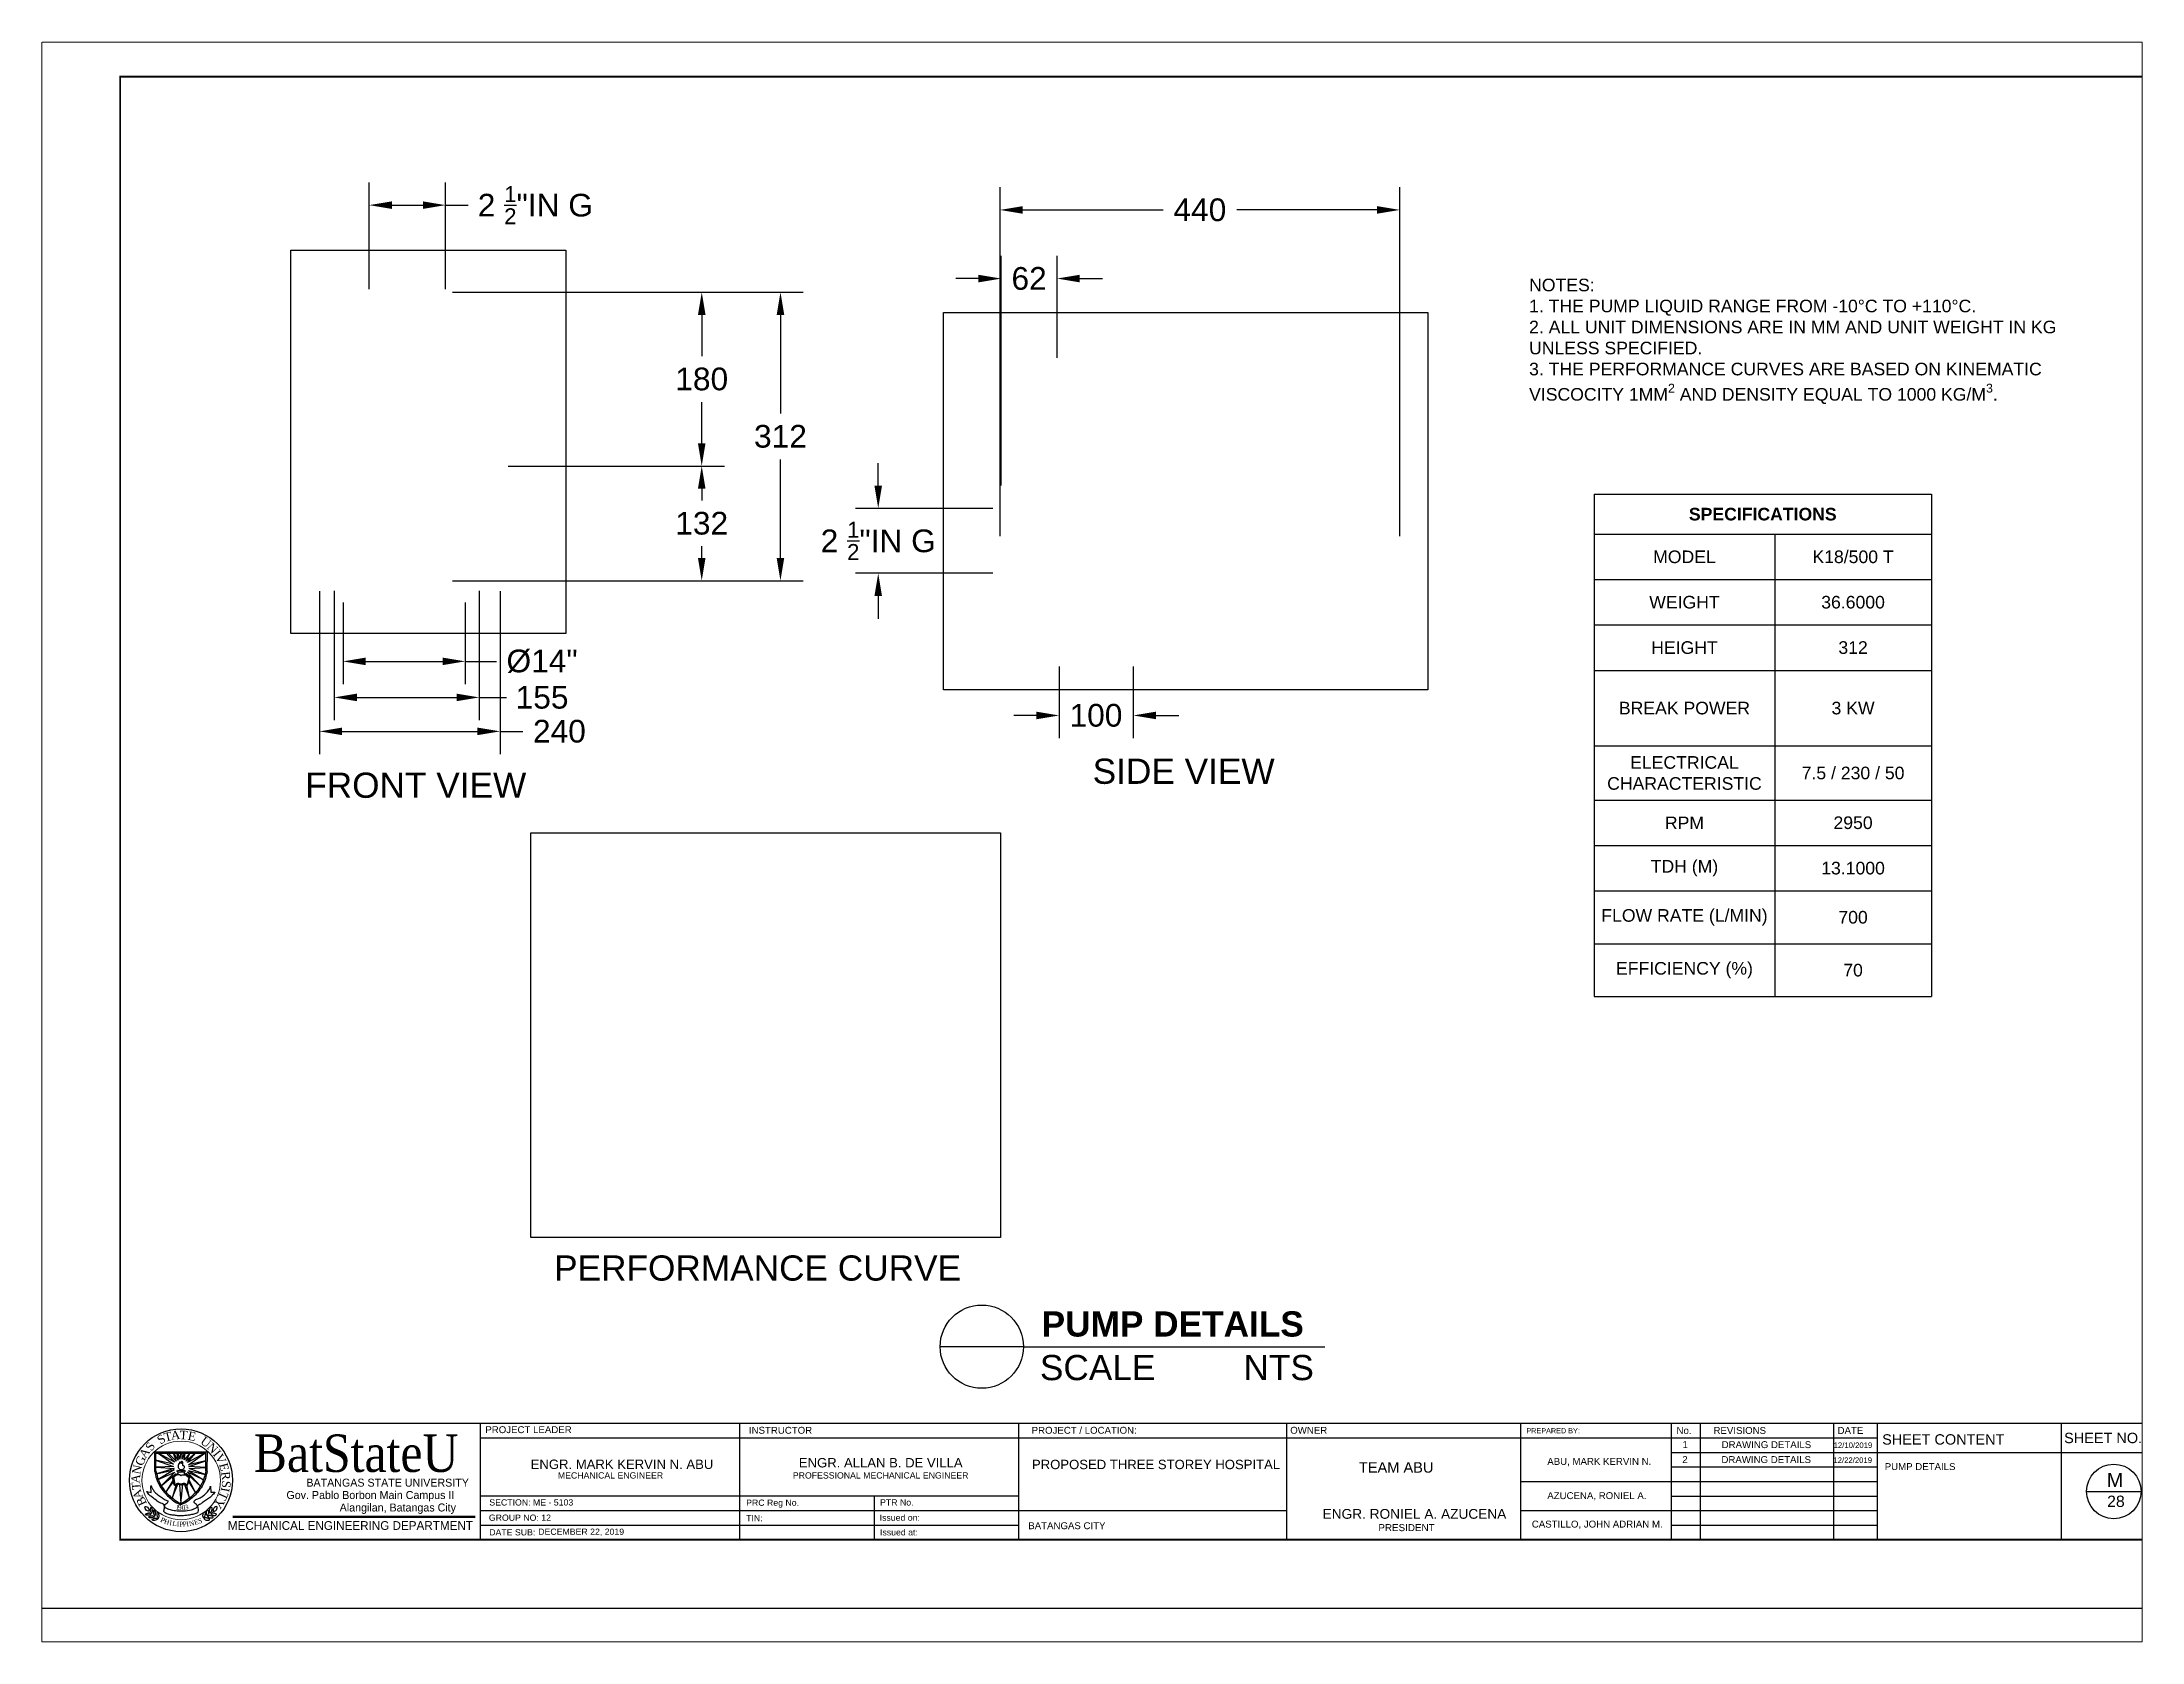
# Paper-space layout 'Layout1' of a CAD drawing. Header units: millimetres. Extents: x 1.05 to 9.45, y 0.8 to 7.2.
# The model-space entities are those that its viewports show. They can reach past a viewport. Long polylines and large blocks are cut down to what shows.
import ezdxf
from ezdxf.enums import TextEntityAlignment as Align

# ---------------------------------------------------------------- set-up
doc = ezdxf.new("R2010")
doc.units = ezdxf.units.MM
doc.header["$MEASUREMENT"] = 0
doc.layers.add('template', color=7, linetype='Continuous')
doc.styles.add('arial', font='arial.ttf')
doc.styles.add('CGOTHIC', font='GOTHIC.TTF')
doc.styles.add('GARAMOND', font='GARA.TTF')
doc.dimstyles.get("Standard").update_dxf_attribs({"dimtxt": 0.18, "dimasz": 0.18, "dimexe": 0.18, "dimexo": 0.0625, "dimgap": 0.09, "dimtad": 0, "dimtih": 1, "dimtoh": 1, "dimzin": 0, "dimdsep": 46, "dimtxsty": 'arial', "dimcen": 0.09, "dimadec": 0, "dimazin": 0, "dimtfac": 1, "dimtofl": 0, "dimtmove": 0, "dimatfit": 3, "dimfxl": 1, "dimtolj": 1, "dimtzin": 0, "dimarcsym": 0})
picture_1 = doc.add_image_def('image1.png', size_in_pixel=(492, 383))
picture_2 = doc.add_image_def('image2.png', size_in_pixel=(285, 397))
picture_3 = doc.add_image_def('image3.png', size_in_pixel=(961, 827))

psp = doc.layouts.get("Layout1")

msp = doc.modelspace()

# ---------------------------------------------------------------- texts
at = {"attachment_point": 1, "style": 'arial'}
for s, width, insert, char_height in [('\\A1;NOTES:\\P1. THE PUMP LIQUID RANGE FROM -10°C TO +110°C.\\P2. ALL UNIT DIMENSIONS ARE IN MM AND UNIT WEIGHT IN KG UNLESS SPECIFIED.\\P3. THE PERFORMANCE CURVES ARE BASED ON KINEMATIC VISCOCITY 1MM{\\H0.7x;\\S2^ ;} AND DENSITY EQUAL TO 1000 KG/M{\\H0.7x;\\S3^ ;}.', 4.758927878163263, (61.1723175211834, 30.76421209863041), 0.1), ('FRONT VIEW', 2.924578665857041, (51.46322095079398, 26.84599775558976), 0.2), ('SIDE VIEW', 2.692473546967847, (57.71007332098293, 26.95686744864451), 0.2), ('PERFORMANCE CURVE', 3.415001185606343, (53.4375317581476, 23.01597579443495), 0.2), ('{\\fArial|b1|i0|c0|p34;PUMP DETAILS}', 5.549897135456746, (57.3053034013862, 22.57210269303536), 0.2), ('\\pxt21;SCALE         NTS', 5.044561879278717, (57.29167034820392, 22.22625536141666), 0.2)]:
    msp.add_mtext_dynamic_manual_height_columns(s, width=width, gutter_width=1, heights=[0], dxfattribs=dict(at, insert=insert, char_height=char_height))
at = {"layer": 'template', "style": 'arial'}
for s, height, p in [('PROJECT LEADER', 0.05481516051081679, (52.89219382084585, 21.60607685034019)), ('PROJECT / LOCATION:', 0.05480365318206463, (57.22592966122133, 21.60119590128814)), ('PROJECT / LOCATION:', 0.05480365318206463, (57.22592966122133, 21.60119590128814)), ('PROJECT / LOCATION:', 0.05480365318206463, (57.22592966122133, 21.60119590128814)), ('INSTRUCTOR', 0.05480365318206463, (54.98298891022708, 21.60119590128814)), ('OWNER', 0.05480365318206463, (59.27741901353781, 21.60119590128814)), ('PREPARED BY: ', 0.04110273988654849, (61.15062555174111, 21.6043739580767)), ('No.', 0.05480365318206463, (62.34196108898519, 21.59979196783657)), ('1', 0.05480365318206463, (62.38923448271319, 21.48808562751312)), ('REVISIONS', 0.05480365318206463, (62.63494446157344, 21.59979196783657)), ('DRAWING DETAILS', 0.05480365318206463, (62.69985064158053, 21.48725979079184)), ('12/10/2019', 0.0438429225456517, (63.58801586093668, 21.48812164250042)), ('DATE', 0.05480365318206463, (63.61941183813215, 21.59979196783657)), ('SHEET CONTENT', 0.08220547977309696, (63.97320094752459, 21.51520116710761)), ('SHEET NO.', 0.08220547977309696, (65.41650503856178, 21.5266140156469)), ('ENGR. MARK KERVIN N. ABU', 0.07437126358779919, (53.25169731082539, 21.32182363208158)), ('ENGR. ALLAN B. DE VILLA', 0.07437126358779919, (55.37940295082169, 21.33400515267902)), ('PROPOSED THREE STOREY HOSPITAL', 0.07437126358779919, (57.2286199428826, 21.32030275265145)), ('TEAM ABU', 0.08288651421277934, (59.82190846381249, 21.29252256632769)), ('ABU, MARK KERVIN N.', 0.05480365318206463, (61.3164715000934, 21.35414649087882)), ('2', 0.05480365318206463, (62.38756305659143, 21.36951529507578)), ('DRAWING DETAILS', 0.05480365318206463, (62.69817921545877, 21.3686894583545)), ('12/22/2019', 0.0438429225456517, (63.58634443481492, 21.36955131006308)), ('PUMP DETAILS', 0.05480365318206463, (63.99330347405689, 21.31316251978918)), ('MECHANICAL ENGINEER', 0.04958084239186611, (53.46739509251287, 21.24596022142261)), ('PROFESSIONAL MECHANICAL ENGINEER', 0.04958084239186611, (55.33155223022325, 21.24596022142261)), ('M', 0.112504446685946, (65.75484028287937, 21.17751664364882)), ('SECTION: ME - 5103', 0.04958084239186611, (52.92361505525079, 21.03189829171719)), ('PRC Reg No.', 0.04958084239186611, (54.96114361872478, 21.02950198097919)), ('PTR No.', 0.04958084239186611, (56.02367091490035, 21.03189829171724)), ('ENGR. RONIEL A. AZUCENA', 0.07758177730316146, (59.53426062059921, 20.92664315056972)), ('AZUCENA, RONIEL A.', 0.05480365318206463, (61.3164715000934, 21.08275520897518)), ('28', 0.09000355734875679, (65.75754893727448, 21.02017819449069)), ('GROUP NO: 12', 0.04958084239186611, (52.92028418531928, 20.91056841069396)), ('DATE SUB:', 0.04958084239186611, (52.92303308361707, 20.79458983199969)), ('DECEMBER 22, 2019', 0.04958084239186611, (53.31179112164236, 20.79935151283035)), ('TIN:', 0.04958084239186611, (54.96114361873074, 20.90648255546542)), ('Issued on:', 0.04958084239186611, (56.02034004496923, 20.91056841069376)), ('Issued at:', 0.04958084239186611, (56.02312718500602, 20.79458983199952)), ('BATANGAS CITY', 0.05480365318206463, (57.19934718568297, 20.84421396864356)), ('PRESIDENT', 0.05585887965827626, (59.97646970520887, 20.82851576132835)), ('CASTILLO, JOHN ADRIAN M.', 0.05480365318206463, (61.19388960701318, 20.85699609585884))]:
    msp.add_text(s, height=height, dxfattribs=at).set_placement(p)
at = {"layer": 'template'}
for s, height, style, width, p in [('BatStateU', 0.2974892545499386, 'GARAMOND', 0.9999999927252612, (51.86727302882176, 21.29826060295266)), ('BATANGAS STATE UNIVERSITY', 0.063322209838045, 'CGOTHIC', 0.999999992725142, (52.11713293895653, 21.1817120037522)), ('Gov. Pablo Borbon Main Campus II', 0.063322209838045, 'CGOTHIC', 0.999999992725142, (51.98029635228622, 21.08344854406811)), ('Alangilan, Batangas City', 0.063322209838045, 'CGOTHIC', 0.999999992725142, (52.19806631146454, 20.9844659318478))]:
    msp.add_text(s, height=height, dxfattribs=dict(at, style=style, width=width)).set_placement(p, align=Align.CENTER)
at = {"layer": 'template', "attachment_point": 1}
for s, insert, char_height, width, rotation in [('{\\fTimes New Roman|b0|i0|c0|p18;S}', (50.18904811108362, 21.49630234339988), 0.06798289785476969, 5.349098241559978, 56.11039181025814), ('{\\fTimes New Roman|b0|i0|c0|p18;S}', (50.27893180427699, 21.5710752512933), 0.06798289785476969, 5.349098241559977, 33.23179436628793), ('{\\fTimes New Roman|b0|i0|c0|p18;T}', (50.33585191457067, 21.60293838178531), 0.06798289785476969, 5.349098241559977, 14.447989898607076), ('{\\fTimes New Roman|b0|i0|c0|p18;A}', (50.39409940475966, 21.62041866326674), 0.06798289785476969, 5.349098241559978, 5.718517234941523), ('{\\fTimes New Roman|b0|i0|c0|p18;T}', (50.46912122255688, 21.62667576332838), 0.06798289785476969, 0.05755701549181833, 356.815033537973), ('{\\fTimes New Roman|b0|i0|c0|p18;E}', (50.54061596183996, 21.62148642319177), 0.06798289785476969, 5.349098241559977, 348.69044875446565), ('{\\fTimes New Roman|b0|i0|c0|p18;U}', (50.66536276080322, 21.58389856854707), 0.06798289785476969, 5.349098241559977, 323.5012554582918), ('{\\fTimes New Roman|b0|i0|c0|p18;N}', (50.72604382911905, 21.53753148756813), 0.06798289785476969, 5.349098241559978, 314.1356361302323), ('{\\fTimes New Roman|b0|i0|c0|p18;N}', (50.08745979954287, 21.2886430103245), 0.06798289785476969, 5.349098241559978, 77.56161187675723), ('{\\fTimes New Roman|b0|i0|c0|p18;G}', (50.10975467494123, 21.36763296553092), 0.06798289785476969, 5.349098241559978, 65.93474426729648), ('{\\fTimes New Roman|b0|i0|c0|p18;A}', (50.13942869255087, 21.43737743815409), 0.06798289785476969, 5.349098241559978, 56.11039181025814), ('{\\fTimes New Roman|b0|i0|c0|p18;I}', (50.78015140397716, 21.48092383300174), 0.06798289785476969, 5.349098241559978, 308.6454006477478), ('{\\fTimes New Roman|b0|i0|c0|p18;V}', (50.80384779263025, 21.45042742641802), 0.06798289785476969, 5.349098241559977, 298.2001729969106), ('{\\fTimes New Roman|b0|i0|c0|p18;E}', (50.84433150823659, 21.37622567881407), 0.06798289785476969, 5.349098241559977, 285.47867801445466), ('{\\fTimes New Roman|b0|i0|c0|p18;A}', (50.08192262477459, 21.21032360028945), 0.06798289785476969, 5.349098241559978, 85.53704899705247), ('{\\fTimes New Roman|b0|i0|c0|p18;T}', (50.09107018022033, 21.15246719103648), 0.06798289785476969, 5.349098241559977, 94.266521660718), ('{\\fTimes New Roman|b0|i0|c0|p18;A}', (50.11527082984932, 21.07448608709679), 0.06798289785476969, 5.349098241559978, 110.3667278636931), ('{\\fTimes New Roman|b0|i0|c0|p18;I}', (50.86480997286404, 21.16724979303548), 0.06798289785476969, 5.349098241559978, 259.81080118950536), ('{\\fTimes New Roman|b0|i0|c0|p18;R}', (50.86380193033759, 21.30563242219391), 0.06798289785476969, 5.349098241559977, 276.199548083418), ('{\\fTimes New Roman|b0|i0|c0|p18;S}', (50.87232845957627, 21.2259603453113), 0.06798289785476969, 5.349098241559977, 266.0585725361012), ('{\\fTimes New Roman|b0|i0|c0|p18;B}', (50.14800206707955, 21.01933191275451), 0.06798289785476969, 5.349098241559978, 115.18408197048826), ('{\\fTimes New Roman|b0|i0|c0|p18;1}', (50.43949074545449, 21.03823691509065), 0.03807042279867104, 5.349098241559977, 350.69674362398143), ('{\\fTimes New Roman|b0|i0|c0|p18;9}', (50.45421673647715, 21.03432046416795), 0.03807042279867107, 5.349098241559977, 359.89651961375097), ('{\\fTimes New Roman|b0|i0|c0|p18;0}', (50.48243979797255, 21.03353220020101), 0.03807042279867107, 5.349098241559977, 359.89651961375097), ('{\\fTimes New Roman|b0|i0|c0|p18;3}', (50.50302172066191, 21.03398243556639), 0.038070422798671, 5.349098241559973, 14.572685391935561), ('{\\fTimes New Roman|b0|i0|c0|p18;Y}', (50.82921628808086, 21.059816574485), 0.06798289785476969, 5.349098241559977, 237.49397808523273), ('{\\fTimes New Roman|b0|i0|c0|p18;T}', (50.85634049119452, 21.12320948622376), 0.06798289785476969, 5.349098241559977, 245.97798613378282), ('{\\fTimes New Roman|b0|i0|c0|p18;P}', (50.3274051260166, 20.94020324354442), 0.03807042279867107, 5.349098241559977, 333.24497493074), ('{\\fTimes New Roman|b0|i0|c0|p18;P}', (50.32846353944009, 20.94020324354442), 0.03807042279867107, 5.349098241559977, 333.24497493074), ('{\\fTimes New Roman|b0|i0|c0|p18;H}', (50.35123905058444, 20.92674127684147), 0.03807042279867104, 5.349098241559977, 342.3689301798386), ('{\\fTimes New Roman|b0|i0|c0|p18;I}', (50.39002484228504, 20.91415433618612), 0.03807042279867104, 5.349098241559977, 350.74463181541375), ('{\\fTimes New Roman|b0|i0|c0|p18;L}', (50.4134969292007, 20.91066621416882), 0.03807042279867104, 5.349098241559977, 350.69674362398143), ('{\\fTimes New Roman|b0|i0|c0|p18;I}', (50.44523169456707, 20.90470725934235), 0.03807042279867104, 5.349098241559977, 357.8325323784422), ('{\\fTimes New Roman|b0|i0|c0|p18;P}', (50.46434588810095, 20.90294801815508), 0.03807042279867107, 5.349098241559977, 359.89651961375097), ('{\\fTimes New Roman|b0|i0|c0|p18;P}', (50.4883700653414, 20.90170950110825), 0.03807042279867107, 5.349098241559977, 7.516181028244294), ('{\\fTimes New Roman|b0|i0|c0|p18;I}', (50.51748180325419, 20.90308308518856), 0.03807042279867104, 5.349098241559977, 9.039111674845223), ('{\\fTimes New Roman|b0|i0|c0|p18;N}', (50.53710739940433, 20.9048089630016), 0.03807042279867104, 5.349098241559973, 12.924469197241866), ('{\\fTimes New Roman|b0|i0|c0|p18;E}', (50.57726521936925, 20.91494215945129), 0.038070422798671, 5.349098241559973, 14.572685391935561), ('{\\fTimes New Roman|b0|i0|c0|p18;S}', (50.60954907358544, 20.92424759812461), 0.038070422798671, 5.349098241559973, 14.572685391935561)]:
    msp.add_mtext(s, dxfattribs=dict(at, insert=insert, char_height=char_height, width=width, rotation=rotation))
at = {"layer": 'template', "linetype": 'Continuous', "lineweight": 0, "insert": (50.84959758280448, 20.9078358836694), "char_height": 0.0692256671773448, "width": 2.197337716831895, "attachment_point": 1}
msp.add_mtext('{\\fCentury Gothic|b0|i0|c0|p34;\\C7;MECHANICAL ENGINEERING DEPARTMENT}', dxfattribs=at)

# ---------------------------------------------------------------- blocks, each defined once
blk = doc.blocks.new('*D1')
at = {"color": 0, "lineweight": -2, "transparency": 16777216}
for p, q in [((56.9840899386046, 29.12467031258106), (56.9840899386046, 30.94510748092937)), ((57.42745858620543, 30.13512515731215), (57.42745858620543, 30.94510748092937)), ((56.8040899386046, 30.76510748092937), (56.6240899386046, 30.76510748092937)), ((57.60745858620543, 30.76510748092937), (57.78745858620543, 30.76510748092937))]:
    blk.add_line(p, q, dxfattribs=at)
at = {"color": 0, "transparency": 16777216}
for points in [[(56.8040899386046, 30.79510748092937), (56.8040899386046, 30.73510748092937), (56.9840899386046, 30.76510748092937)], [(57.60745858620543, 30.79510748092937), (57.60745858620543, 30.73510748092937), (57.42745858620543, 30.76510748092937)]]:
    blk.add_solid(points, dxfattribs=at)
at = {"layer": 'Defpoints', "color": 0, "transparency": 16777216}
for p in [(57.42745858620543, 30.76510748092937), (57.42745858620543, 30.07262515731215), (56.9840899386046, 29.06217031258106)]:
    blk.add_point(p, dxfattribs=at)
at = {"color": 0, "transparency": 16777216, "insert": (57.20577426240501, 30.76510748092937), "char_height": 0.18, "attachment_point": 5, "style": 'arial'}
blk.add_mtext('\\A1;62', dxfattribs=at)
blk = doc.blocks.new('*D2')
at = {"color": 0, "lineweight": -2, "transparency": 16777216}
for p, q in [((56.97530641774381, 28.72180903022901), (56.97530641774381, 31.48966656786195)), ((60.14605032075116, 28.72180903022901), (60.14605032075116, 31.48966656786195)), ((57.15530641774381, 31.30966656786195), (58.26851602272634, 31.30966656786195)), ((59.96605032075116, 31.30966656786195), (58.85284071576863, 31.30966656786195))]:
    blk.add_line(p, q, dxfattribs=at)
at = {"color": 0, "transparency": 16777216}
for points in [[(57.15530641774381, 31.33966656786195), (57.15530641774381, 31.27966656786195), (56.97530641774381, 31.30966656786195)], [(59.96605032075116, 31.33966656786195), (59.96605032075116, 31.27966656786195), (60.14605032075116, 31.30966656786195)]]:
    blk.add_solid(points, dxfattribs=at)
at = {"layer": 'Defpoints', "color": 0, "transparency": 16777216}
for p in [(60.14605032075116, 31.30966656786195), (56.97530641774381, 28.65930903022901), (60.14605032075116, 28.65930903022901)]:
    blk.add_point(p, dxfattribs=at)
at = {"color": 0, "transparency": 16777216, "insert": (58.56067836924748, 31.30966656786195), "char_height": 0.18, "attachment_point": 5, "style": 'arial'}
blk.add_mtext('\\A1;440', dxfattribs=at)
blk = doc.blocks.new('*D3')
at = {"color": 0, "lineweight": -2, "transparency": 16777216}
for p, q in [((57.44388377975167, 27.68694396657173), (57.44388377975167, 27.11926855958011)), ((58.03249443443781, 27.68694396657173), (58.03249443443781, 27.11926855958011)), ((57.26388377975167, 27.29926855958011), (57.08388377975167, 27.29926855958011)), ((58.21249443443781, 27.29926855958011), (58.39249443443781, 27.29926855958011))]:
    blk.add_line(p, q, dxfattribs=at)
at = {"color": 0, "transparency": 16777216}
for points in [[(57.26388377975167, 27.32926855958011), (57.26388377975167, 27.26926855958011), (57.44388377975167, 27.29926855958011)], [(58.21249443443781, 27.32926855958011), (58.21249443443781, 27.26926855958011), (58.03249443443781, 27.29926855958011)]]:
    blk.add_solid(points, dxfattribs=at)
at = {"layer": 'Defpoints', "color": 0, "transparency": 16777216}
for p in [(57.44388377975167, 27.74944396657173), (58.03249443443781, 27.74944396657173), (57.44388377975167, 27.29926855958011)]:
    blk.add_point(p, dxfattribs=at)
at = {"color": 0, "transparency": 16777216, "insert": (57.73629704686658, 27.29926855958011), "char_height": 0.18, "attachment_point": 5, "style": 'arial'}
blk.add_mtext('\\A1;100', dxfattribs=at)
blk = doc.blocks.new('*D4')
at = {"color": 0, "lineweight": -2, "transparency": 16777216}
for p, q in [((56.00891949035805, 29.1218405482962), (56.00891949035805, 29.3018405482962)), ((56.91730641851493, 28.9418405482962), (55.82891949035805, 28.9418405482962)), ((56.91730641851493, 28.42697428822332), (55.82891949035805, 28.42697428822332)), ((56.00891949035805, 28.24697428822332), (56.00891949035805, 28.06697428822332))]:
    blk.add_line(p, q, dxfattribs=at)
at = {"color": 0, "transparency": 16777216}
for points in [[(55.97891949035805, 29.12184054829619), (56.03891949035805, 29.1218405482962), (56.00891949035805, 28.9418405482962)], [(55.97891949035805, 28.24697428822332), (56.03891949035805, 28.24697428822332), (56.00891949035805, 28.42697428822332)]]:
    blk.add_solid(points, dxfattribs=at)
at = {"layer": 'Defpoints', "color": 0, "transparency": 16777216}
for p in [(56.00891949035805, 28.9418405482962), (56.97980641851493, 28.9418405482962), (56.97980641851493, 28.42697428822332)]:
    blk.add_point(p, dxfattribs=at)
at = {"color": 0, "transparency": 16777216, "insert": (56.00891949035804, 28.68440741825973), "char_height": 0.18, "width": 1.259953541146376, "attachment_point": 5, "style": 'arial'}
blk.add_mtext('\\A1;2 {\\H0.7x;\\S1/2;\\H1.42857x;"IN G}', dxfattribs=at)
blk = doc.blocks.new('*D5')
at = {"color": 0, "lineweight": -2, "transparency": 16777216}
for p, q in [((51.57584335635892, 28.28544047568278), (51.57584335635892, 26.99322061874249)), ((53.00962860486106, 28.28544047568278), (53.00962860486106, 26.99322061874249)), ((51.75584335635892, 27.17322061874249), (52.82962860486106, 27.17322061874249)), ((53.00962860486106, 27.17322061874249), (53.18962860486106, 27.17322061874249))]:
    blk.add_line(p, q, dxfattribs=at)
at = {"color": 0, "transparency": 16777216}
for points in [[(51.75584335635892, 27.20322061874249), (51.75584335635892, 27.14322061874249), (51.57584335635892, 27.17322061874249)], [(52.82962860486106, 27.20322061874249), (52.82962860486106, 27.14322061874249), (53.00962860486106, 27.17322061874249)]]:
    blk.add_solid(points, dxfattribs=at)
at = {"layer": 'Defpoints', "color": 0, "transparency": 16777216}
for p in [(51.57584335635892, 28.34794047568278), (53.00962860486106, 28.34794047568278), (53.00962860486106, 27.17322061874249)]:
    blk.add_point(p, dxfattribs=at)
at = {"color": 0, "transparency": 16777216, "insert": (53.47970363896748, 27.17322061874249), "char_height": 0.18, "width": 0.8638112855154783, "attachment_point": 5, "style": 'arial'}
blk.add_mtext('\\A1;240', dxfattribs=at)
blk = doc.blocks.new('*D6')
at = {"color": 0, "lineweight": -2, "transparency": 16777216}
for p, q in [((51.69369594790055, 28.28921035509362), (51.69369594790055, 27.26235662848568)), ((52.84389563636694, 28.28921035509362), (52.84389563636694, 27.26235662848568)), ((51.87369594790055, 27.44235662848568), (52.66389563636694, 27.44235662848568)), ((52.84389563636694, 27.44235662848568), (53.06115412388851, 27.44235662848568))]:
    blk.add_line(p, q, dxfattribs=at)
at = {"color": 0, "transparency": 16777216}
for points in [[(51.87369594790055, 27.47235662848568), (51.87369594790055, 27.41235662848568), (51.69369594790055, 27.44235662848568)], [(52.66389563636694, 27.47235662848568), (52.66389563636694, 27.41235662848568), (52.84389563636694, 27.44235662848568)]]:
    blk.add_solid(points, dxfattribs=at)
at = {"layer": 'Defpoints', "color": 0, "transparency": 16777216}
for p in [(51.69369594790055, 28.35171035509362), (52.84389563636694, 28.35171035509362), (52.84389563636694, 27.44235662848568)]:
    blk.add_point(p, dxfattribs=at)
at = {"color": 0, "transparency": 16777216, "insert": (53.34220460137828, 27.44235662848568), "char_height": 0.18, "attachment_point": 5, "style": 'arial'}
blk.add_mtext('\\A1;155', dxfattribs=at)
blk = doc.blocks.new('*D7')
at = {"color": 0, "lineweight": -2, "transparency": 16777216}
for p, q in [((51.76340368095254, 28.19483363259864), (51.76340368095254, 27.54831370180349)), ((52.73237407162355, 28.19483363259864), (52.73237407162355, 27.54831370180349)), ((51.94340368095254, 27.72831370180349), (52.55237407162355, 27.72831370180349)), ((52.73237407162355, 27.72831370180349), (52.98100645347615, 27.72831370180349))]:
    blk.add_line(p, q, dxfattribs=at)
at = {"color": 0, "transparency": 16777216}
for points in [[(51.94340368095254, 27.75831370180349), (51.94340368095254, 27.69831370180349), (51.76340368095254, 27.72831370180349)], [(52.55237407162355, 27.75831370180349), (52.55237407162355, 27.69831370180349), (52.73237407162355, 27.72831370180349)]]:
    blk.add_solid(points, dxfattribs=at)
at = {"layer": 'Defpoints', "color": 0, "transparency": 16777216}
for p in [(51.76340368095254, 28.25733363259864), (52.73237407162355, 28.25733363259864), (52.73237407162355, 27.72831370180349)]:
    blk.add_point(p, dxfattribs=at)
at = {"color": 0, "transparency": 16777216, "insert": (53.34229567584995, 27.72831370180349), "char_height": 0.18, "width": 0.42, "attachment_point": 5, "style": 'arial'}
blk.add_mtext('\\A1;Ø14"', dxfattribs=at)
blk = doc.blocks.new('*D8')
at = {"color": 0, "lineweight": -2, "transparency": 16777216}
for p, q in [((53.07423396690595, 29.27799663645415), (54.78876345078324, 29.27799663645415)), ((54.60876345078324, 29.09799663645415), (54.60876345078324, 29.00510939789772)), ((54.60876345078324, 28.54829310067827), (54.60876345078324, 28.6411803392347)), ((53.07423396690595, 28.36829310067827), (54.78876345078324, 28.36829310067827))]:
    blk.add_line(p, q, dxfattribs=at)
at = {"color": 0, "transparency": 16777216}
for points in [[(54.57876345078324, 29.09799663645415), (54.63876345078324, 29.09799663645415), (54.60876345078324, 29.27799663645415)], [(54.57876345078324, 28.54829310067827), (54.63876345078324, 28.54829310067827), (54.60876345078324, 28.36829310067827)]]:
    blk.add_solid(points, dxfattribs=at)
at = {"layer": 'Defpoints', "color": 0, "transparency": 16777216}
for p in [(53.01173396690595, 29.27799663645415), (54.60876345078324, 29.27799663645415), (53.01173396690595, 28.36829310067827)]:
    blk.add_point(p, dxfattribs=at)
at = {"color": 0, "transparency": 16777216, "insert": (54.60876345078324, 28.82314486856619), "char_height": 0.18, "attachment_point": 5, "style": 'arial'}
blk.add_mtext('\\A1;132', dxfattribs=at)
blk = doc.blocks.new('*D9')
at = {"color": 0, "lineweight": -2, "transparency": 16777216}
for p, q in [((52.63231647100898, 30.65732631222787), (55.4132634871488, 30.65732631222787)), ((55.2332634871488, 30.47732631222787), (55.2332634871488, 29.69477423578459)), ((55.2332634871488, 28.54829310067829), (55.2332634871488, 29.33084517712156)), ((52.63231647100898, 28.36829310067829), (55.4132634871488, 28.36829310067829))]:
    blk.add_line(p, q, dxfattribs=at)
at = {"color": 0, "transparency": 16777216}
for points in [[(55.2032634871488, 30.47732631222787), (55.26326348714881, 30.47732631222787), (55.2332634871488, 30.65732631222787)], [(55.2032634871488, 28.54829310067829), (55.26326348714881, 28.54829310067829), (55.2332634871488, 28.36829310067829)]]:
    blk.add_solid(points, dxfattribs=at)
at = {"layer": 'Defpoints', "color": 0, "transparency": 16777216}
for p in [(52.56981647100898, 30.65732631222787), (55.2332634871488, 30.65732631222787), (52.56981647100898, 28.36829310067829)]:
    blk.add_point(p, dxfattribs=at)
at = {"color": 0, "transparency": 16777216, "insert": (55.2332634871488, 29.51280970645306), "char_height": 0.18, "attachment_point": 5, "style": 'arial'}
blk.add_mtext('\\A1;312', dxfattribs=at)
blk = doc.blocks.new('*D10')
at = {"color": 0, "lineweight": -2, "transparency": 16777216}
for p, q in [((54.08528997907874, 30.65732631222788), (54.78876345078324, 30.65732631222788)), ((54.60876345078324, 30.47732631222788), (54.60876345078324, 30.14956461213093)), ((54.60876345078324, 29.45799663645416), (54.60876345078324, 29.78575833655112)), ((54.08528997907874, 29.27799663645416), (54.78876345078324, 29.27799663645416))]:
    blk.add_line(p, q, dxfattribs=at)
at = {"color": 0, "transparency": 16777216}
for points in [[(54.57876345078324, 30.47732631222788), (54.63876345078324, 30.47732631222788), (54.60876345078324, 30.65732631222788)], [(54.57876345078324, 29.45799663645416), (54.63876345078324, 29.45799663645416), (54.60876345078324, 29.27799663645416)]]:
    blk.add_solid(points, dxfattribs=at)
at = {"layer": 'Defpoints', "color": 0, "transparency": 16777216}
for p in [(54.02278997907874, 30.65732631222788), (54.02278997907874, 29.27799663645416), (54.60876345078324, 29.27799663645416)]:
    blk.add_point(p, dxfattribs=at)
at = {"color": 0, "transparency": 16777216, "insert": (54.60876345078324, 29.967661474341), "char_height": 0.18, "attachment_point": 5, "style": 'arial'}
blk.add_mtext('\\A1;180', dxfattribs=at)
blk = doc.blocks.new('*D11')
at = {"color": 0, "lineweight": -2, "transparency": 16777216}
for p, q in [((51.97065707193269, 30.68159592012319), (51.97065707193269, 31.52755050896666)), ((52.57671301782506, 30.68159592012319), (52.57671301782506, 31.52755050896666)), ((52.15065707193269, 31.34755050896666), (52.39671301782506, 31.34755050896666)), ((52.57671301782506, 31.34755050896666), (52.75671301782506, 31.34755050896666))]:
    blk.add_line(p, q, dxfattribs=at)
at = {"color": 0, "transparency": 16777216}
for points in [[(52.15065707193269, 31.37755050896666), (52.15065707193269, 31.31755050896666), (51.97065707193269, 31.34755050896666)], [(52.39671301782506, 31.37755050896666), (52.39671301782506, 31.31755050896666), (52.57671301782506, 31.34755050896666)]]:
    blk.add_solid(points, dxfattribs=at)
at = {"layer": 'Defpoints', "color": 0, "transparency": 16777216}
for p in [(52.57671301782506, 31.34755050896666), (51.97065707193269, 30.61909592012319), (52.57671301782506, 30.61909592012319)]:
    blk.add_point(p, dxfattribs=at)
at = {"color": 0, "transparency": 16777216, "insert": (53.28905749258631, 31.34755050896666), "char_height": 0.18, "attachment_point": 5, "style": 'arial'}
blk.add_mtext('\\A1;2 {\\H0.7x;\\S1/2;}"IN G', dxfattribs=at)
blk = doc.blocks.new('*T12')
at = {"color": 0, "linetype": 'ByBlock', "lineweight": -2, "transparency": 16777216}
for p, q in [((0, 0), (2.675074985071717, 0)), ((0, 0), (0, -3.985669903402922)), ((2.675074985071717, 0), (2.675074985071717, -3.985669903402922)), ((0, -0.3169055019652234), (2.675074985071717, -0.3169055019652234)), ((1.43256583602988, -0.3169055019652234), (1.43256583602988, -3.985669903402922)), ((0, -0.6769055019652228), (2.675074985071717, -0.6769055019652228)), ((0, -1.036905501965222), (2.675074985071717, -1.036905501965222)), ((0, -1.396905501965222), (2.675074985071717, -1.396905501965222)), ((0, -1.996905501965223), (2.675074985071717, -1.996905501965223)), ((0, -2.426579407723068), (2.675074985071717, -2.426579407723068)), ((0, -2.786579407723067), (2.675074985071717, -2.786579407723067)), ((0, -3.146579407723067), (2.675074985071717, -3.146579407723067)), ((0, -3.566124655562994), (2.675074985071717, -3.566124655562994)), ((0, -3.985669903402922), (2.675074985071717, -3.985669903402922))]:
    blk.add_line(p, q, dxfattribs=at)
at = {"color": 0, "transparency": 16777216, "char_height": 0.1, "attachment_point": 5, "style": 'arial'}
for s, insert, width in [('{\\fArial|b1|i0|c0|p34;SPECIFICATIONS}', (1.337537492535859, -0.1584527509826117), 2.555074985071717), ('MODEL', (0.7162829180149402, -0.4969055019652231), 1.31256583602988), ('\\A1;K18/500 T', (2.053820410550799, -0.4969055019652231), 1.122509149041837), ('WEIGHT', (0.7162829180149402, -0.856905501965219), 1.31256583602988), ('36.6000', (2.053820410550799, -0.856905501965219), 1.122509149041837), ('HEIGHT', (0.7162829180149402, -1.216905501965218), 1.31256583602988), ('312', (2.053820410550799, -1.216905501965218), 1.122509149041837), ('BREAK POWER', (0.7162829180149402, -1.696905501965222), 1.31256583602988), ('3 KW', (2.053820410550799, -1.696905501965222), 1.122509149041837), ('ELECTRICAL CHARACTERISTIC', (0.7162829180149402, -2.211742454844142), 1.31256583602988), ('7.5 / 230 / 50', (2.053820410550799, -2.211742454844142), 1.122509149041837), ('RPM', (0.7162829180149402, -2.606579407723068), 1.31256583602988), ('2950', (2.053820410550799, -2.606579407723068), 1.122509149041837), ('TDH (M)', (0.7162829180149402, -2.966579407723067), 1.31256583602988), ('13.1000', (2.053820410550799, -2.966579407723067), 1.122509149041837), ('FLOW RATE (L/MIN)', (0.7162829180149402, -3.356352031643027), 1.31256583602988), ('700', (2.053820410550799, -3.356352031643027), 1.122509149041837), ('EFFICIENCY (%)', (0.7162829180149402, -3.775897279482955), 1.31256583602988), ('70', (2.053820410550799, -3.775897279482955), 1.122509149041837)]:
    blk.add_mtext(s, dxfattribs=dict(at, insert=insert, width=width))

# ---------------------------------------------------------------- dimensions: what is measured, and where the dimension line sits
for base, p1, p2, text, picture, middle in [((52.57671301782506, 31.34755050896666), (51.97065707193269, 30.61909592012319), (52.57671301782506, 30.61909592012319), '2 {\\H0.7x;\\S1/2;}"IN G', '*D11', (53.28905749258631, 31.34755050896666)), ((60.14605032075116, 31.30966656786195), (56.97530641774381, 28.65930903022901), (60.14605032075116, 28.65930903022901), '440', '*D2', (58.56067836924748, 31.30966656786195)), ((57.42745858620543, 30.76510748092937), (56.9840899386046, 29.06217031258106), (57.42745858620543, 30.07262515731215), '62', '*D1', (57.20577426240501, 30.76510748092937))]:
    dim = msp.add_linear_dim(base=base, p1=p1, p2=p2, text=text, dimstyle='Standard')
    dim.commit()
    dim.dimension.update_dxf_attribs({"geometry": picture, "text_midpoint": middle})
for base, p1, p2, text, picture, middle in [((55.2332634871488, 30.65732631222787), (52.56981647100895, 28.36829310067827), (52.56981647100895, 30.65732631222785), '312', '*D9', (55.2332634871488, 29.51280970645306)), ((54.60876345078324, 29.27799663645416), (54.02278997907871, 30.65732631222787), (54.02278997907871, 29.27799663645415), '180', '*D10', (54.60876345078324, 29.967661474341)), ((54.60876345078324, 29.27799663645415), (53.01173396690592, 28.36829310067826), (53.01173396690592, 29.27799663645413), '132', '*D8', (54.60876345078324, 28.82314486856619))]:
    dim = msp.add_linear_dim(base=base, p1=p1, p2=p2, angle=90, text=text, dimstyle='Standard')
    dim.commit()
    dim.dimension.update_dxf_attribs({"geometry": picture, "text_midpoint": middle})
dim = msp.add_linear_dim(base=(56.00891949035805, 28.9418405482962), p1=(56.9798064185149, 28.42697428822331), p2=(56.9798064185149, 28.94184054829618), angle=90, text='2 {\\H0.7x;\\S1/2;\\H1.42857x;"IN G}', dimstyle='Standard')
dim.commit()
dim.dimension.update_dxf_attribs({"geometry": '*D4', "text_midpoint": (56.00891949035804, 28.68440741825973), "dimtype": 160})
for base, p1, p2, text, picture, middle in [((53.00962860486106, 27.17322061874249), (51.57584335635892, 28.34794047568278), (53.00962860486106, 28.34794047568278), '240', '*D5', (53.47970363896748, 27.17322061874249)), ((52.84389563636694, 27.44235662848568), (51.69369594790055, 28.35171035509362), (52.84389563636694, 28.35171035509362), '155', '*D6', (53.34220460137828, 27.44235662848568)), ((52.73237407162355, 27.72831370180349), (51.76340368095254, 28.25733363259864), (52.73237407162355, 28.25733363259864), 'Ø14"', '*D7', (53.34229567584995, 27.72831370180349)), ((57.44388377975167, 27.29926855958011), (58.03249443443781, 27.74944396657173), (57.44388377975167, 27.74944396657173), '100', '*D3', (57.73629704686658, 27.29926855958011))]:
    dim = msp.add_linear_dim(base=base, p1=p1, p2=p2, text=text, dimstyle='Standard')
    dim.commit()
    dim.dimension.update_dxf_attribs({"geometry": picture, "text_midpoint": middle, "dimtype": 160})

# ---------------------------------------------------------------- linework, layer by layer
for q in [(56.50018237723765, 22.29190628147466), (59.55193053800473, 22.29190628147466)]:
    msp.add_line((57.16072931269804, 22.29190628147466), q)
msp.add_lwpolyline([(53.25182057910968, 26.36724268911716), (56.98014281176649, 26.36724268911716), (56.98014281176649, 23.15879057006702), (53.25182057910968, 23.15879057006702)], close=True)
msp.add_circle((56.83045584496784, 22.29190628147466), 0.3302734677301942)
at = {"layer": 'template'}
for p, q in [((49.99539028456806, 21.68395406881696), (66.26423491579558, 21.68395406881696)), ((52.85188917524059, 21.68414787645925), (52.85188917524059, 20.76094517311934)), ((52.85188917524059, 21.68395406881696), (52.85188917524059, 20.76094517311934)), ((54.90857482982418, 21.68414787645925), (54.90857482982418, 20.76094517311934)), ((54.90857482982418, 21.68395406881696), (54.90857482982418, 20.76094517311934)), ((57.12410511986516, 20.76094517311934), (57.12410511986516, 21.68395406881696)), ((59.24692232858465, 21.68395406881696), (59.24692232858465, 20.76094517311934)), ((61.10408642052752, 21.68395406881696), (61.10408642052752, 20.76094517311934)), ((62.29909536016729, 21.68395406881696), (62.29909536016729, 20.76094517311934)), ((62.52984758409136, 21.68395406881696), (62.52984758409136, 20.76094517311934)), ((63.58704345675031, 21.68395406881696), (63.58704345675031, 20.76094517311934)), ((63.93317179263713, 21.68395406881696), (63.93317179263713, 20.76094517311934)), ((65.39233242592852, 21.68395406881696), (65.39233242592852, 20.76094517311934)), ((52.85188917524059, 21.5685779568549), (63.04949363427974, 21.5685779568549)), ((62.73245298459435, 21.5685779568549), (63.93317179263713, 21.56857795685484)), ((50.27051929780779, 21.45750976798367), (50.68722213763479, 21.45672959323857)), ((50.27051929780779, 21.30129410231085), (50.27051929780779, 21.45750976798367)), ((50.41919463504198, 21.36091256984558), (50.27540285992447, 21.39219579691637)), ((50.27540285992447, 21.39219579691637), (50.41919463504198, 21.34233798070834)), ((50.27935450693818, 21.44614331058186), (50.67551543104221, 21.44614331058186)), ((50.27935450693818, 21.3075243326155), (50.27935450693818, 21.44614331058186)), ((50.42310704352505, 21.32669651291078), (50.28410715030984, 21.28442446623119)), ((50.41919463504198, 21.34233798070834), (50.28420646023707, 21.33647261245678)), ((50.28420646023707, 21.33647261245678), (50.42310704352505, 21.32669651291078)), ((50.42897647372061, 21.37459881773397), (50.29594423066712, 21.44614331058186)), ((50.29594423066712, 21.44614331058186), (50.41919463504198, 21.36091256984558)), ((50.37517663348027, 21.44614331058186), (50.36930774826433, 21.44009810173889)), ((50.36930774826433, 21.44009810173889), (50.42897647372061, 21.37459881773397)), ((50.43973600578366, 21.38437491728012), (50.37517663348027, 21.44614331058186)), ((50.42017287340835, 21.44614331058186), (50.41528168157808, 21.44614331058186)), ((50.41528168157808, 21.44614331058186), (50.43973600578366, 21.38437491728012)), ((50.45440903629216, 21.39121818696156), (50.42017287340835, 21.44614331058186)), ((50.45440903629216, 21.44614331058186), (50.44405345192044, 21.44291765299765)), ((50.44405345192044, 21.44291765299765), (50.45440903629216, 21.39121818696156)), ((50.46908152182002, 21.39903906659838), (50.45440903629216, 21.44614331058186)), ((50.47299447528152, 21.44614331058186), (50.46908152182002, 21.39903906659838)), ((50.48668872244511, 21.44614331058186), (50.47299447528152, 21.44614331058186)), ((50.50429592307083, 21.44614331058186), (50.48668872244511, 21.4000166765526)), ((50.48668872244511, 21.4000166765526), (50.48668872244511, 21.44614331058186)), ((50.54733568626668, 21.44614331058186), (50.50429592307083, 21.39317340687105)), ((50.50429592307083, 21.39317340687105), (50.5111430466508, 21.44614331058186)), ((50.5111430466508, 21.44614331058186), (50.50429592307083, 21.44614331058186)), ((50.59233192619476, 21.44614331058186), (50.51896840859794, 21.38339730732504)), ((50.51896840859794, 21.38339730732504), (50.54733568626668, 21.44614331058186)), ((50.66667313717952, 21.44614331058186), (50.52972848564107, 21.37362120777916)), ((50.52972848564107, 21.37362120777916), (50.59233192619476, 21.44614331058186)), ((50.5365756092219, 21.35504691011856), (50.66667313717952, 21.44614331058186)), ((50.67551543104221, 21.38535252723428), (50.5365756092219, 21.35504691011856)), ((50.54048856268579, 21.34038276079851), (50.67551543104221, 21.38535252723428)), ((50.67551543104221, 21.3345173925476), (50.54048856268579, 21.34038276079851)), ((50.54244449443749, 21.32669651291078), (50.67551543104221, 21.3345173925476)), ((50.6694855417347, 21.27870315296314), (50.54244449443749, 21.32669651291078)), ((50.67551543104221, 21.30634928745095), (50.67551543104221, 21.44614331058186)), ((50.68435064017083, 21.30129410231085), (50.68722213763479, 21.45672959323857)), ((62.29909536016729, 21.45320184489258), (64.23880890514434, 21.45320184489258)), ((62.29909536016729, 21.33782573293057), (63.93317179263713, 21.33782573293032)), ((63.63284671850428, 21.45320184489258), (66.2642349157957, 21.45320184489258)), ((50.24109675449066, 21.13604930018038), (50.23918627051299, 21.18573749941344)), ((50.28410715030984, 21.28442446623119), (50.42408528189108, 21.31496519345639)), ((50.42408528189108, 21.31496519345639), (50.29752345312679, 21.2372291749992)), ((50.29752345312679, 21.2372291749992), (50.42897647372061, 21.29736850574917)), ((50.42897647372061, 21.29736850574917), (50.32150966709585, 21.18756528308744)), ((50.32150966709585, 21.18756528308744), (50.43875831239896, 21.28563718629453)), ((50.41430344321319, 21.23089161178932), (50.35814790416848, 21.13796711014009)), ((50.35814790416848, 21.13796711014009), (50.41625991994457, 21.21622746247094)), ((50.40815791410918, 21.26004167266287), (50.42210319111783, 21.19597630432391)), ((50.40891595277512, 21.09047700140535), (50.45343079792568, 21.20156360462763)), ((50.43680183566673, 21.19178750508216), (50.40891595277512, 21.09047700140535)), ((50.41896628859254, 21.25867829472891), (50.42942281200575, 21.19911141841787)), ((50.45252416194759, 21.29873776061745), (50.45252416194759, 21.28055326475975)), ((50.46516856835646, 21.19863077476412), (50.4774349689894, 21.0476026765043)), ((50.4774349689894, 21.0476026765043), (50.49255760765973, 21.19960838471839)), ((50.50287877446763, 21.29656588095337), (50.50287877446763, 21.27838847372424)), ((50.50527416143572, 21.19863077476412), (50.54471461704449, 21.08948268235016)), ((50.63202448090541, 21.18535853387671), (50.5179901702322, 21.28857001615784)), ((50.54471461704449, 21.08948268235016), (50.52288136206036, 21.19276511503641)), ((50.54078448660371, 21.25345300741366), (50.52614524483064, 21.19806618606903)), ((50.65697100847498, 21.23622841918858), (50.52972848564107, 21.29736850574917)), ((50.52972848564107, 21.29736850574917), (50.63202448090541, 21.18535853387671)), ((50.53189641445456, 21.19493107197504), (50.54897759777455, 21.26052355970264)), ((50.5365756092219, 21.3090995337284), (50.65697100847498, 21.23622841918858)), ((50.5365756092219, 21.3090995337284), (50.6694855417347, 21.27870315296314)), ((50.53755384758878, 21.22209312219822), (50.59228582090142, 21.13310603117269)), ((50.59228582090142, 21.13310603117269), (50.54342273280312, 21.23480205160816)), ((50.71121674498872, 21.18616383440842), (50.71325094029484, 21.13738006024436)), ((61.10408642052752, 21.222449620968), (63.04949363428037, 21.222449620968)), ((62.73245298459435, 21.222449620968), (63.93317179263713, 21.222449620968)), ((50.20794537604499, 21.14292536651987), (50.24109675449066, 21.13604930018038)), ((50.71325094029484, 21.13738006024436), (50.74579643709583, 21.13844928832161)), ((52.85188917524059, 21.10888090920243), (57.12410511986516, 21.10888090920243)), ((52.85188917524059, 20.99290233050802), (59.24692232858465, 20.99290233050737)), ((55.97643875107414, 21.10888090920243), (55.97643875107414, 20.76094517311903)), ((61.10408642052752, 20.99169739704381), (63.04949363428037, 20.99169739704381)), ((62.29909536016729, 21.10707350900596), (63.93317179263713, 21.10707350900568)), ((62.73245298459435, 20.99169739704381), (63.93317179263713, 20.99169739704381)), ((65.5943981784807, 21.14383978962279), (66.02705859833944, 21.14383978962279)), ((52.85188917524059, 20.87692375181352), (54.71472138600845, 20.87692375181352)), ((52.85188917524059, 20.87692375181352), (57.12410511986454, 20.87692375181347)), ((54.90857482982418, 20.87692375181352), (56.77140704059164, 20.87692375181352)), ((62.29909536016729, 20.87632128508141), (63.93317179263713, 20.87632128508141)), ((48.91080064248612, 20.21865035207832), (66.80652973683667, 20.21865035207832))]:
    msp.add_line(p, q, dxfattribs=at)
at = {"layer": 'template', "linetype": 'Continuous', "ltscale": 0.5}
msp.add_line((54.90857482982418, 21.68395406881696), (54.90857482982418, 20.76094517311934), dxfattribs=at)
at = {"layer": 'template', "linetype": 'Continuous', "lineweight": 50}
msp.add_line((50.89027202751808, 20.94271365408067), (52.81195965677225, 20.94271365408067), dxfattribs=at)
at = {"layer": 'template', "linetype": 'Continuous', "const_width": 0.01538348159496552}
msp.add_lwpolyline([(49.99539028456806, 20.76094517311934), (66.2642349157957, 20.76094517311934), (66.2642349157957, 32.36605434339523), (49.99539028456806, 32.36605434339523)], close=True, dxfattribs=at)
at = {"layer": 'template'}
for centre, radius in [((50.47817064005326, 21.2322425355746), 0.4078973871286183), ((65.81072838840961, 21.14383978962279), 0.2163302099292027)]:
    msp.add_circle(centre, radius, dxfattribs=at)
at = {"layer": 'template', "lineweight": 20}
for centre, radius in [((50.47817064005326, 21.2322425355746), 0.4078973871286183), ((50.47963260500151, 21.23106602842667), 0.3115138114133634)]:
    msp.add_circle(centre, radius, dxfattribs=at)
at = {"layer": 'template', "start_tangent": (-0.9999999999999999, 0)}
msp.add_spline([(50.47622838417479, 21.31485151787981), (50.46388241652156, 21.32156216605636), (50.45738462485852, 21.33173613011876), (50.45738462485852, 21.34299263543703), (50.45738462485852, 21.35165150810225), (50.45998363252792, 21.35619736524307), (50.46258318517764, 21.36485623790897), (50.46648196917076, 21.36399026320031), (50.46778120051542, 21.37264913586582), (50.47038075316541, 21.3791432174957), (50.4738462783836, 21.37438079380816), (50.48056042694415, 21.36831984527133), (50.48575898726219, 21.36831984527133), (50.48532572848737, 21.37524676851745), (50.48294307771667, 21.38152428360131), (50.48337633649155, 21.38368907463691), (50.48965777125559, 21.37827724278644), (50.48965777125559, 21.37329854402852), (50.49074064570235, 21.36853612034141), (50.49074064570235, 21.36334085503696), (50.48879125370641, 21.35533139053384), (50.49355655524997, 21.3479713341941), (50.49940473124067, 21.34818790074089), (50.50308661335688, 21.3386633448415), (50.50200373890996, 21.3308701554097), (50.49637246479583, 21.32026334973053), (50.49095754758079, 21.31571720111352), (50.48424285404016, 21.31441838478709), (50.47601202727768, 21.31441838478709), (50.47644528605227, 21.31441838478709)], degree=3, dxfattribs=at)
at = {"layer": 'template'}
for points, knots in [([(50.24212586112012, 21.19093464678533), (50.23303305341247, 21.19093464678533), (50.2551451539928, 21.16153918819775), (50.26554225230214, 21.1411332131754), (50.29364793628238, 21.11617096075368), (50.32518020477775, 21.09775199457225), (50.34569807594269, 21.0769373372106), (50.37871895811108, 21.07162658061113), (50.37087998436809, 21.0549326140614), (50.36231676783129, 21.04594856485754), (50.35087250029861, 21.03899754720804), (50.3420085893857, 21.0212685793258), (50.36988098022121, 21.00548434422045), (50.40171114501285, 20.99632699188418), (50.44109182997445, 20.98948682346269), (50.47342565609719, 20.98990032645533), (50.51142421483476, 20.98925386646467), (50.55375315149379, 20.99433070844531), (50.58887367252342, 21.00861702236763), (50.60808039094181, 21.01998883996389), (50.60812425836147, 21.0322726028886), (50.59779563208755, 21.03978225120254), (50.59118969999301, 21.04894841392691), (50.57926434071814, 21.05518404375839), (50.58289985858491, 21.06749307096418), (50.59383009568305, 21.08053963449665), (50.61866842938625, 21.08450746901783), (50.64451846397591, 21.10291252274523), (50.66907330932972, 21.11974409419127), (50.6874897606983, 21.13837750855), (50.69885204435636, 21.15529875239507), (50.70885705968189, 21.16788675145496), (50.71123587475583, 21.18397857726741), (50.71121674498872, 21.18616383440711)], [0, 0, 0, 0, 0.05015677469219555, 0.09732988766647072, 0.1694151139278983, 0.2384692306494788, 0.2973822676683504, 0.3451903182396956, 0.3616090209925562, 0.3847529242964197, 0.4154017067456758, 0.4352101649147582, 0.4800821809355452, 0.5490858808861575, 0.6375930781833767, 0.6923967532031811, 0.7281811549174904, 0.8475461255036302, 0.9203779007532701, 0.9448798244669602, 0.9592911423911742, 0.9797220685047265, 1.010309388920202, 1.0239692014398, 1.04625377209704, 1.066064239801861, 1.119080784730223, 1.173808363987066, 1.241086004031144, 1.282544166848485, 1.318293235418971, 1.350594180699833, 1.379884751441026, 1.379884751441026, 1.379884751441026, 1.379884751441026]), ([(50.23921576477832, 21.18982816850495), (50.24004690555458, 21.19079052616339), (50.24155171493859, 21.19145415111125), (50.24382577366876, 21.19141775977117), (50.24418043417805, 21.19141208420489)], [3.048467652411605, 3.048467652411605, 3.048467652411605, 3.048467652411605, 3.058869043701317, 3.060790980851063, 3.060790980851063, 3.060790980851063, 3.060790980851063]), ([(50.74579643708623, 21.13844928832161), (50.74651162740443, 21.13847278470935), (50.75089221284512, 21.13764764573596), (50.72607749574556, 21.11437992353139), (50.71090672366947, 21.0943955063345), (50.67982245431151, 21.07717389558325), (50.65117301119395, 21.05788717539692), (50.63020893196941, 21.04100435888681), (50.60757323213446, 21.03360544430469), (50.61219203023248, 21.01008245989259), (50.61779926874939, 20.99133701843708), (50.60453731158819, 20.96842809352451), (50.57720079419519, 20.96325713735688), (50.54155987393673, 20.95401462422935), (50.49773635399382, 20.95066869098638), (50.45487258629444, 20.94961035818607), (50.41682788487381, 20.95543854925767), (50.38326780276427, 20.95901411383464), (50.35902950616762, 20.96771033921279), (50.34588594277037, 20.97762302021495), (50.34115672916906, 20.98649880569831), (50.34502258570373, 21.00248600129148), (50.34839596655078, 21.01829233386603), (50.34294019323571, 21.04556192842513), (50.30416094960836, 21.0535636793701), (50.27459373124148, 21.07862253500234), (50.24705429843837, 21.09992274736222), (50.22353389176797, 21.11598729252934), (50.21555841633975, 21.13173823661548), (50.20264730753721, 21.14390514799284), (50.20767824055318, 21.14323816650948), (50.2129590670983, 21.14188545584627)], [1.525095656157899, 1.525095656157899, 1.525095656157899, 1.525095656157899, 1.532073439714945, 1.584611653445307, 1.633557699203474, 1.698069394868759, 1.768711422982009, 1.823631015308407, 1.856154234178382, 1.874433490199606, 1.942755212561803, 1.959564091195693, 2.013837299675208, 2.081715660362138, 2.16866491017215, 2.253261208395837, 2.318126109263639, 2.380395805849081, 2.439478836986802, 2.457200355228811, 2.47009170078436, 2.492272387439186, 2.543517825134331, 2.560296933448299, 2.63925905372425, 2.721631091937967, 2.780104208351207, 2.83264790874378, 2.871086442014402, 2.885372415228334, 2.911144755596124, 2.911144755596124, 2.911144755596124, 2.911144755596124]), ([(50.47256927181658, 21.10751079566116), (50.47474600484517, 21.10716518933861), (50.47856058731739, 21.10655953682927), (50.4813136651949, 21.10682755760694), (50.48338953167908, 21.10745516246634)], [0, 0, 0, 0, 0.01145534241193477, 0.02007473945295952, 0.02007473945295952, 0.02007473945295952, 0.02007473945295952]), ([(50.47256927181658, 21.10378923218385), (50.47474600484517, 21.10344362586217), (50.47856058731739, 21.10283797335267), (50.4813136651949, 21.10310599413065), (50.48338953167908, 21.10373359898982)], [0, 0, 0, 0, 0.01145534241193477, 0.02007473945295952, 0.02007473945295952, 0.02007473945295952, 0.02007473945295952]), ([(50.47358578613589, 21.09499512549455), (50.47541615648274, 21.09528103018132), (50.47846480555168, 21.09571367817761), (50.48080058353102, 21.09555959632904), (50.48217280996428, 21.09522524347024)], [0.001785475800253517, 0.001785475800253517, 0.001785475800253517, 0.001785475800253517, 0.01145534241193477, 0.01823655825535834, 0.01823655825535834, 0.01823655825535834, 0.01823655825535834]), ([(50.47388428244219, 21.09131993740987), (50.47561049527164, 21.09158654924106), (50.47842697617224, 21.09197178959242), (50.48062582193464, 21.09184868422217), (50.48181092132583, 21.09158770772048)], [0.002311788731337244, 0.002311788731337244, 0.002311788731337244, 0.002311788731337244, 0.01145534241193477, 0.01762460161133982, 0.01762460161133982, 0.01762460161133982, 0.01762460161133982])]:
    msp.add_open_spline(points, degree=3, knots=knots, dxfattribs=at)
for points in [[(50.27051929780757, 21.30129410231094), (50.28320424276959, 21.2471612757076), (50.30961504370654, 21.18655004147577), (50.34580713834291, 21.13571490678943), (50.418192417575, 21.07021562278378), (50.46710106598576, 21.04186522557693), (50.476882904664, 21.03893239571302)], [(50.27935450693806, 21.3075243326155), (50.29203945189707, 21.25339150601259), (50.31845025283454, 21.19278027178008), (50.35464234747079, 21.14194513709355), (50.42702762670197, 21.07644585308809), (50.47593627511449, 21.04809545588124), (50.48571811379449, 21.04516262601713)], [(50.40815791410907, 21.26004167266298), (50.40799802934552, 21.2670077996999), (50.41825960979835, 21.26849117345929), (50.42943371159654, 21.27275541171413), (50.44302713753356, 21.27954796460005), (50.4525241619472, 21.28055326476003), (50.4525241619472, 21.28477325191573)], [(50.42210319111783, 21.19597630432391), (50.43099126326777, 21.18958919432588), (50.44040197084459, 21.19178750508222), (50.44667632087456, 21.19847192043359), (50.45343079792545, 21.20156360462763), (50.46288346893081, 21.20156360462763), (50.47020308981766, 21.20003947748022), (50.47752271070371, 21.19638203868725), (50.48954768537996, 21.19899453660783), (50.49686730626482, 21.20108470982895), (50.50527416143572, 21.19863077476426), (50.52288136206008, 21.1927651150365), (50.53189641445456, 21.19493107197504)], [(50.42942281200553, 21.19911141841787), (50.43935615501002, 21.19911141841787), (50.44092460627215, 21.20329147338485), (50.44772159173053, 21.20694920365297), (50.45922393097922, 21.20956170157267), (50.47020308981766, 21.20433641425779), (50.47699953029635, 21.20329147338485), (50.4858876024467, 21.20381408955955), (50.49268458790434, 21.20694920365297), (50.50261793090985, 21.20799414452556), (50.50889173595996, 21.20747152835175), (50.51464290558258, 21.20329147338485), (50.51777980810957, 21.2006789754649), (50.52614524483025, 21.19806618606906)], [(50.67551543104221, 21.3075243326155), (50.6628304860827, 21.25339150601259), (50.63641968514398, 21.19278027178008), (50.6002275905096, 21.14194513709355), (50.527842311277, 21.07644585308809), (50.4789336628655, 21.04809545588124), (50.46915182418709, 21.04516262601713)], [(50.68435064017072, 21.30129410231094), (50.67166569521018, 21.2471612757076), (50.64525489427334, 21.18655004147577), (50.60906279963646, 21.13571490678943), (50.5366775204059, 21.07021562278378), (50.48776887199287, 21.04186522557693), (50.47798703331623, 21.03893239571302)], [(50.54876588840753, 21.25971058651495), (50.54654655581717, 21.26753012439925), (50.53556685200041, 21.26491762647855), (50.52929304694905, 21.26805274057257), (50.52458769315891, 21.27380035258675), (50.51779125268004, 21.27798040755347), (50.5120400830572, 21.28216075399589), (50.50287877446752, 21.28216075399589)], [(50.22266751611429, 20.98629117013893), (50.20303162343177, 20.99331926987661), (50.19394649670627, 21.00737546935266), (50.19277418937654, 21.02113896121184), (50.19453265037035, 21.02348175557607), (50.20654854541746, 21.02231035839405), (50.21856444046458, 21.01147535949146), (50.2232536697791, 21.00093306820579), (50.22471879886891, 20.99097675886894), (50.22471879886891, 20.98599846252144), (50.22354649153957, 20.98599846252144), (50.22090905512252, 20.98863396450314), (50.22061572321954, 20.98863396450314)], [(50.24664421082744, 20.97280990169377), (50.25161095762908, 20.98583723247872), (50.2503692709287, 21.00196618724978), (50.2472650541778, 21.01127134256511), (50.24043628746719, 21.01747487389504), (50.23733207071271, 21.01685460576936), (50.2348486973124, 21.00816971857911), (50.23422785396414, 21.00010509951521), (50.23546954066305, 20.99079994419946), (50.23546954066305, 20.98707776873015), (50.23919460076544, 20.98087452075793), (50.24664421082744, 20.97343016981954), (50.24788589752697, 20.97343016981954)], [(50.27155497634695, 20.95143289486292), (50.27652172315069, 20.9644602256477), (50.27528003644878, 20.98058918041837), (50.27217581969805, 20.9898943357343), (50.26534705298573, 20.99609786706337), (50.262242836235, 20.99547759893791), (50.25975946283413, 20.98679271174761), (50.25913861948325, 20.97872809268363), (50.26038030618329, 20.96942293736835), (50.26038030618329, 20.96570076189939), (50.26410536628654, 20.95949751392626), (50.27155497634695, 20.95205316298861), (50.27279666304847, 20.95205316298861)], [(50.68337545963729, 20.95326924027545), (50.67895777251661, 20.96649285406609), (50.68087277845515, 20.98255578406365), (50.6843633598339, 20.99172300385705), (50.69144554463062, 20.99763557641451), (50.69452111109135, 20.99688605313704), (50.6966391686577, 20.98810492330647), (50.69692226053556, 20.98002139770829), (50.69529258031505, 20.97077629934809), (50.69513694379614, 20.96705737914188), (50.69115576307971, 20.9610153134128), (50.68340139510875, 20.9538889659401), (50.68216079433583, 20.95394088498528)], [(50.70915828286863, 20.97358594980451), (50.70474059574772, 20.98680956359472), (50.70665560168729, 21.00287249359288), (50.71014618306501, 21.01203971338596), (50.71722836786225, 21.01795228594277), (50.72030393432269, 21.01720276266621), (50.72242199188767, 21.00842163283578), (50.72270508376729, 21.00033810723774), (50.72107540354691, 20.99109300887661), (50.72091976702623, 20.98737408867108), (50.71693858631076, 20.9813320229422), (50.70918421834008, 20.97420567546853), (50.70794361756779, 20.97425759451447)], [(50.73367770514713, 20.98605288284164), (50.75359029326816, 20.99225379420038), (50.76325521089584, 21.00591782137393), (50.7650019902791, 21.01962025817976), (50.76334302717802, 21.0220345307255), (50.75128866073695, 21.02136658247962), (50.73883022701372, 21.01104348390554), (50.73370429049524, 21.00070648473171), (50.73182413638753, 20.99082014469103), (50.73161597728276, 20.98584620215972), (50.73278725935867, 20.98579718409646), (50.73553258827374, 20.98832010119911), (50.73582566364072, 20.98830783601808)], [(50.2417320280388, 20.96625519615533), (50.23062280570312, 20.95783111755491), (50.21479383879537, 20.95449513575948), (50.20499143031853, 20.95486237562939), (50.19712036741274, 20.95967509050671), (50.19684427471853, 20.96282860711726), (50.20448280145914, 20.96765015439677), (50.21204885312019, 20.97050994274703), (50.22132840993422, 20.97193033939677), (50.22490091433397, 20.97297523294602), (50.23190042904551, 20.97114134309628), (50.24113670129341, 20.96608107374472), (50.24148526906933, 20.96488931606492)], [(50.26664279355916, 20.94487818932298), (50.25553357122337, 20.93645411072309), (50.23970460431562, 20.93311812892795), (50.22990219583826, 20.93348536879846), (50.22203113293298, 20.93829808367495), (50.22175504024003, 20.94145160028551), (50.22939356698029, 20.94627314756595), (50.23695961864067, 20.94913293591542), (50.2462391754531, 20.95055333256498), (50.24981167985507, 20.95159822611494), (50.25681119456559, 20.94976433626535), (50.26604746681366, 20.94470406691311), (50.26639603458878, 20.94351230923342)], [(50.29389817373689, 20.92555070252606), (50.28278895140053, 20.91712662392645), (50.26695998449318, 20.91379064213114), (50.25715757601748, 20.91415788200139), (50.24928651311095, 20.91897059687749), (50.24901042041685, 20.92212411348858), (50.25664894715825, 20.926945660769), (50.26421499881801, 20.92980544911835), (50.27349455563129, 20.93122584576823), (50.27706706003201, 20.93227073931751), (50.28406657474321, 20.9304368494686), (50.29330284699071, 20.92537658011604), (50.29365141476725, 20.92418482243646)], [(50.29881035652411, 20.93210540806531), (50.30377710332655, 20.94513273885004), (50.30253541662651, 20.96126169362138), (50.29943119987351, 20.97056684893663), (50.2926024331633, 20.97677038026639), (50.28949821641206, 20.97615011214102), (50.28701484301158, 20.9674652249506), (50.28639399966082, 20.95940060588673), (50.28763568636251, 20.95009545057166), (50.28763568636251, 20.94637327510204), (50.29136074646325, 20.94017002712924), (50.29881035652411, 20.93272567619166), (50.30005204322455, 20.93272567619166)], [(50.6553357694925, 20.93509829447955), (50.65091808237324, 20.94832190826962), (50.65283308831064, 20.96438483826804), (50.65632366968916, 20.97355205806095), (50.66340585448663, 20.97946463061793), (50.66648142094559, 20.97871510734122), (50.66859947851177, 20.96993397751071), (50.66888257039082, 20.96185045191205), (50.66725289016929, 20.95260535355176), (50.66709725365186, 20.94888643334606), (50.66311607293491, 20.94284436761636), (50.65536170496361, 20.9357180201438), (50.65412110419217, 20.93576993918886)], [(50.65996958227649, 20.92834392674239), (50.67071685023299, 20.91946270201673), (50.68639248529198, 20.91546777605688), (50.69620167649973, 20.91542482349964), (50.70426709128807, 20.91990421408996), (50.70467480152539, 20.92304342841074), (50.69724456003368, 20.92818015113396), (50.68980470258444, 20.93135380017747), (50.68059265279507, 20.93316096369624), (50.67706696323179, 20.93435432169894), (50.66999688898548, 20.93281470865192), (50.66055710773784, 20.92814506402458), (50.66015901345841, 20.92696892338371)], [(50.68800927242231, 20.94651487253812), (50.69875654037989, 20.93763364781255), (50.71443217543575, 20.93363872185352), (50.72424136664446, 20.93359576929619), (50.73230678143162, 20.9380751598862), (50.73271449166779, 20.94121437420633), (50.72528425017819, 20.94635109692978), (50.71784439273009, 20.94952474597311), (50.70863234293924, 20.95133190949189), (50.7051066533742, 20.95252526749498), (50.69803657912999, 20.95098565444774), (50.68859679788264, 20.9463160098204), (50.68819870360332, 20.9451398691793)], [(50.71379209565239, 20.96683158206735), (50.72453936361072, 20.95795035734183), (50.74021499866777, 20.95395543138274), (50.75002418987643, 20.95391247882548), (50.75808960466381, 20.95839186941483), (50.75849731490078, 20.96153108373541), (50.75106707340964, 20.96666780645903), (50.74362721596057, 20.96984145550219), (50.73441516617069, 20.9716486190218), (50.73088947660679, 20.97284197702404), (50.72381940236309, 20.97130236397665), (50.71437962111375, 20.96663271934914), (50.71398152683443, 20.96545657870856)]]:
    msp.add_spline(points, degree=3, dxfattribs=at)
for points, end_tangent in [([(50.41896628859243, 21.25867829472891), (50.43255971452905, 21.26599346379043), (50.44197042210718, 21.27435357372365), (50.45138112968399, 21.2769663631194), (50.46079238224073, 21.27801130399216), (50.47020308981766, 21.27435357372365), (50.47386262777022, 21.26965119405815), (50.47752271070371, 21.26703840466265), (50.48275069991931, 21.27174107580435), (50.49477567459419, 21.27435357372365), (50.5062780138426, 21.27644374694554), (50.51882562394465, 21.27069613493125), (50.52719106066584, 21.26233573352174), (50.53764703909846, 21.25867829472891), (50.54078448660331, 21.26024585177608), (50.54078448660331, 21.25345300741366)], (0, -0.9999999999999999)), ([(50.45002576544223, 21.31129201496812), (50.46583725831405, 21.31042633173515), (50.48229891183993, 21.30977692357188), (50.49334564814902, 21.30999319864209), (50.50309206315305, 21.31107573989773), (50.50850752534828, 21.31064260680553), (50.50872388224715, 21.30544734150148), (50.50872388224715, 21.30111805090623), (50.50677449024872, 21.29722160192786), (50.50222609058338, 21.29657219376459), (50.49312874627046, 21.29570621905551), (50.47731725339835, 21.29570621905551), (50.45847294910212, 21.29527337743879), (50.45370819253813, 21.29808728516163), (50.44829327532264, 21.30155089252331), (50.44980940854325, 21.31150858151485), (50.44980940854325, 21.31259083129449)], (-0.9999999999999999, 0))]:
    msp.add_spline(points, degree=3, dxfattribs=dict(at, end_tangent=end_tangent))

# ---------------------------------------------------------------- block references
msp.add_blockref('*T12', (61.68843035333126, 29.05419625413828))

msp.set_redraw_order([(e.dxf.handle, doc.entitydb.next_handle()) for e in msp.query("TEXT MTEXT ATTDEF DIMENSION ARC_DIMENSION")])  # texts and dimensions are drawn at this point

# ---------------------------------------------------------------- pictures from other files: only their frames are drawn
image = msp.add_image(picture_2, insert=(51.34822202603118, 27.94870422376128), size_in_units=(2.1834367321237016, 3.0414890619407347))
image.dxf.flags = 7
image = msp.add_image(picture_1, insert=(56.52651907749367, 27.50376285743397), size_in_units=(3.8436268719330244, 2.9920916503055857))
image.dxf.flags = 7
image = msp.add_image(picture_3, insert=(53.25182057910968, 23.15879057006702), size_in_units=(3.728322232656817, 3.208452119050143))
image.dxf.flags = 7

# ---------------------------------------------------------------- viewports
at = {"layer": '0'}
psp.add_viewport(center=(5.249999761581422, 3.999999761581421), size=(8.399999618530275, 6.399999618530274), view_center_point=(57.70479295904929, 26.29547375999488), view_height=12.69269619102351, dxfattribs=at)

doc.saveas('drawing.dxf')
